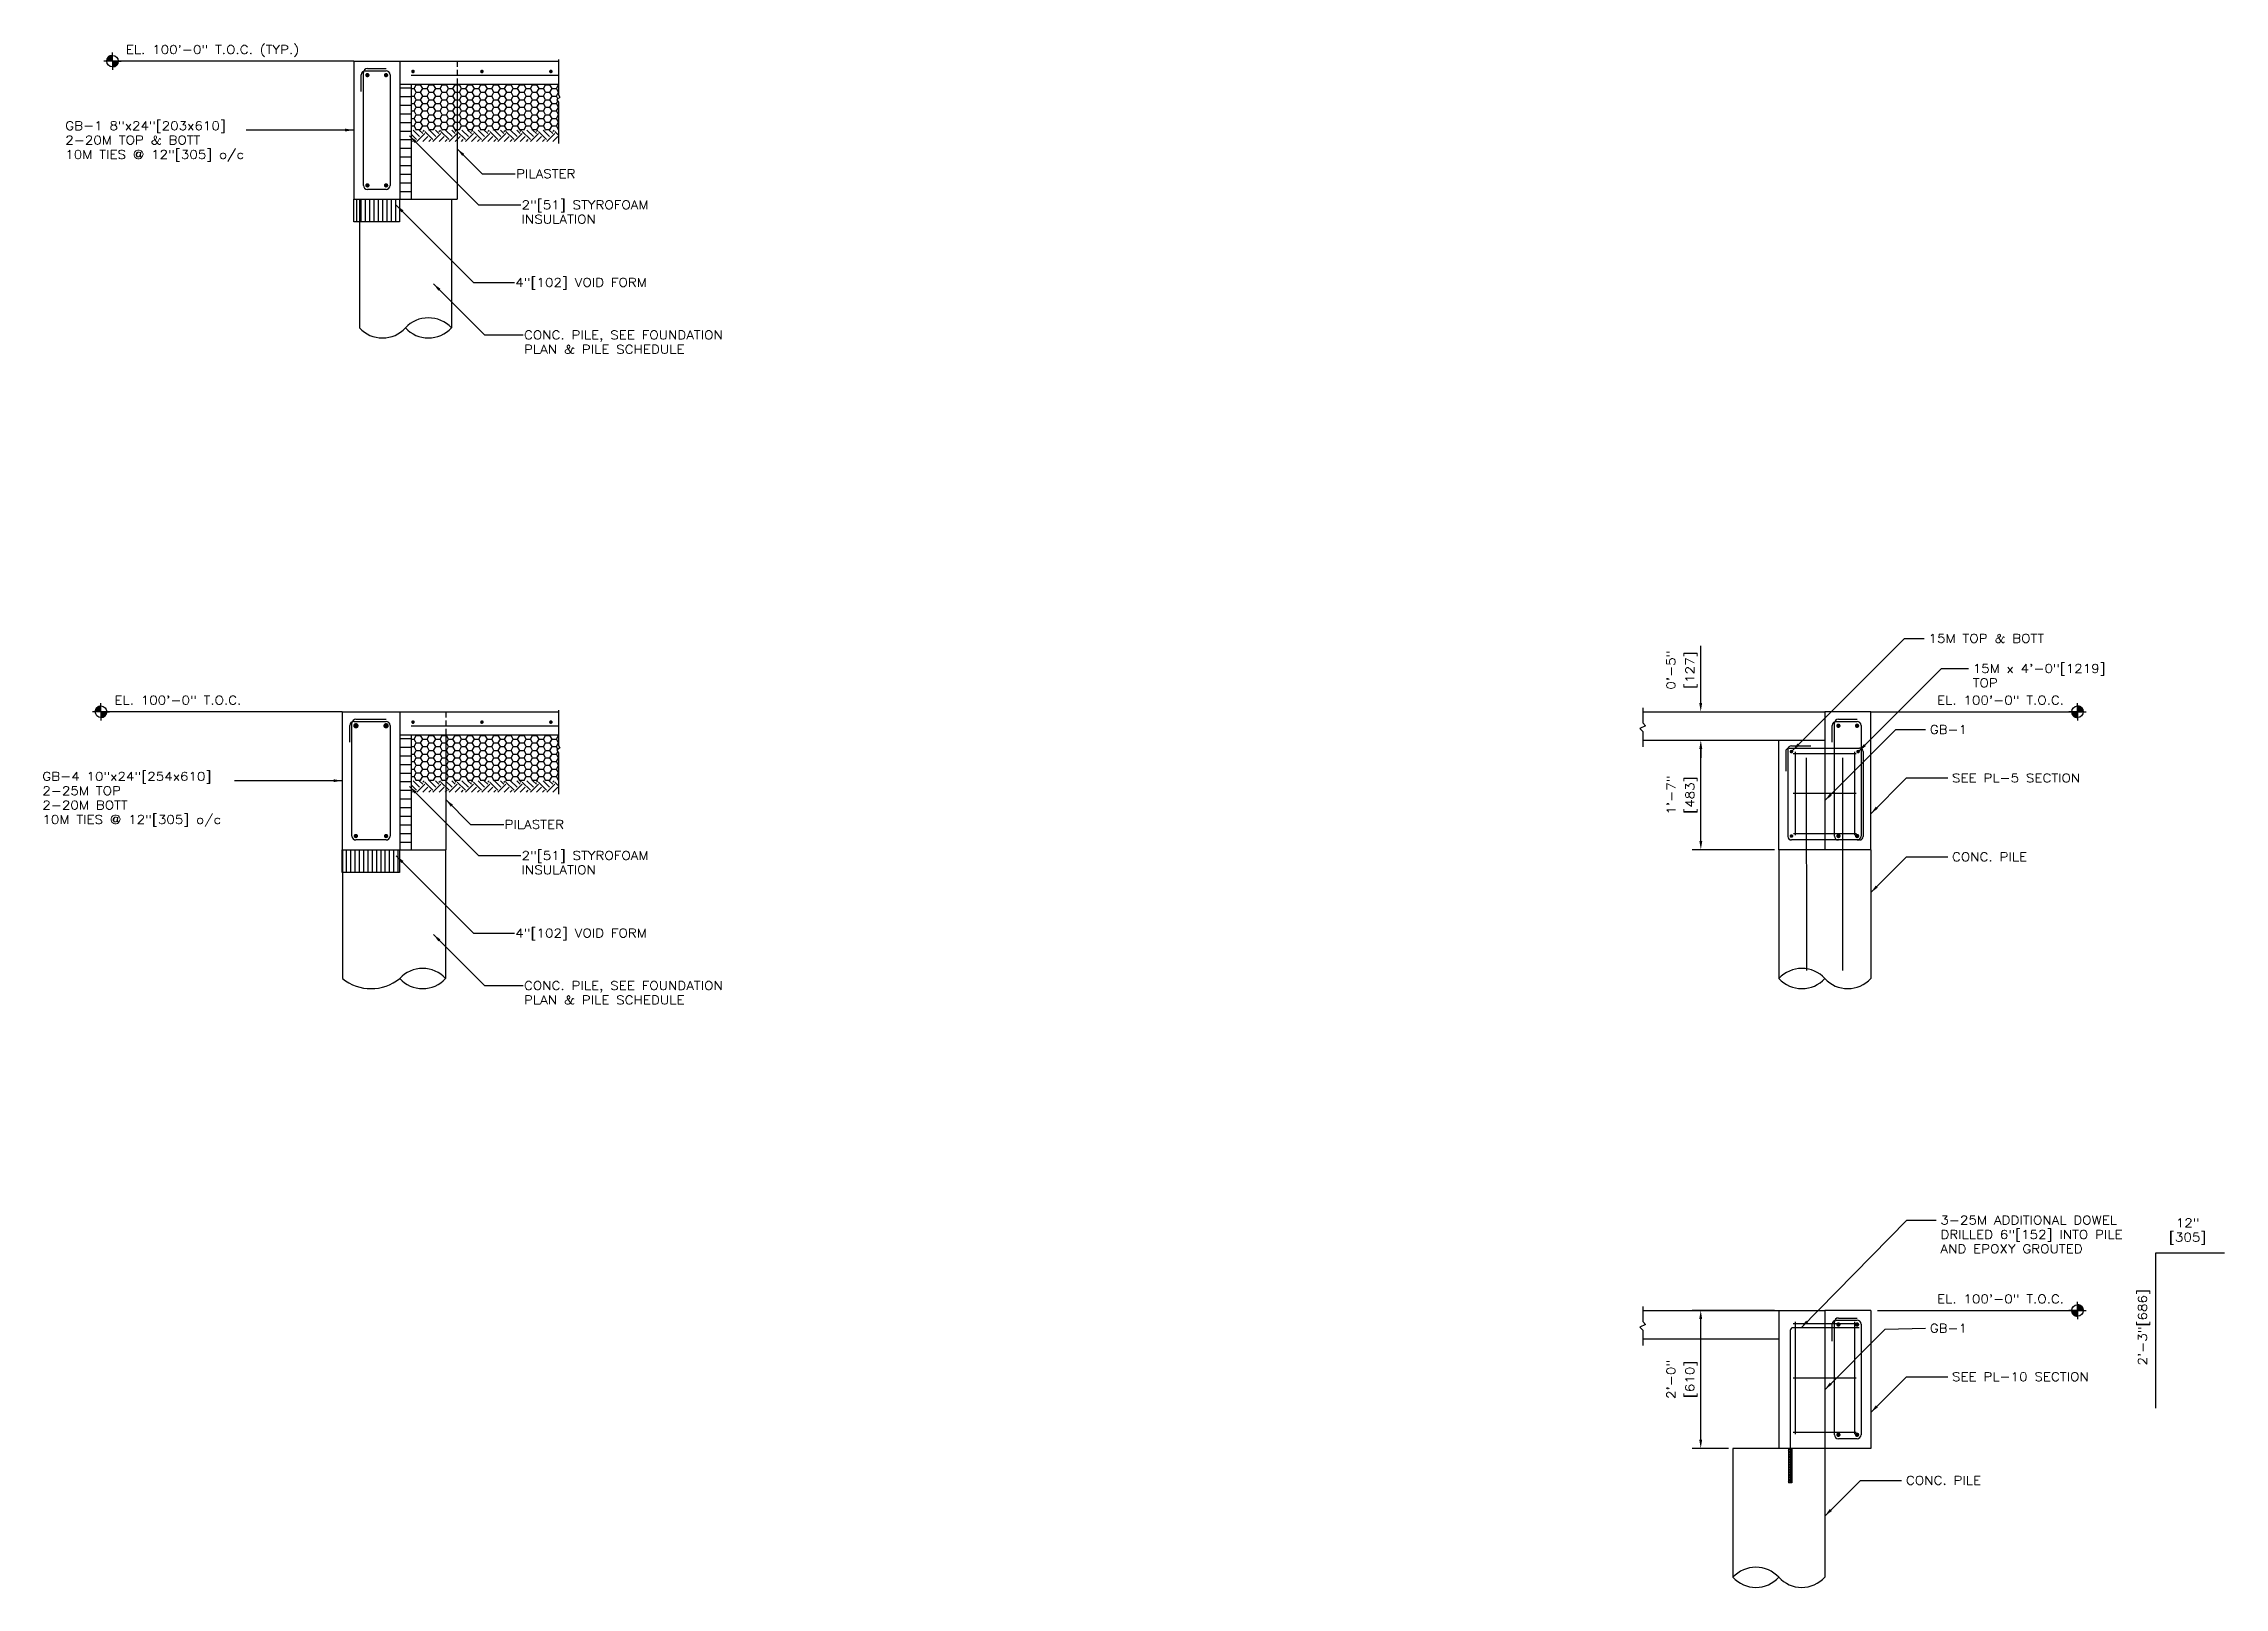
# Model space of a CAD drawing. Header units: inches. Extents: x -229 to 9761, y -1201 to 3580.
# Drawn here: x 1998.7 to 2378.3, y -647.6 to -379 of the extents above; entities that cross this region are included whole.
import ezdxf

# ---------------------------------------------------------------- set-up
doc = ezdxf.new("R2010")
doc.units = ezdxf.units.IN
doc.header["$MEASUREMENT"] = 0
doc.linetypes.add('HIDDEN', pattern=[0.375, 0.25, -0.125])
doc.layers.get('0').update_dxf_attribs({"linetype": 'CONTINUOUS'})
doc.layers.get('DEFPOINTS').update_dxf_attribs({"linetype": 'CONTINUOUS'})
for name, color, linetype in [('DIM133', 5, 'CONTINUOUS'), ('Foundation_Details_Reinf', 131, 'CONTINUOUS'), ('LAYER11A', 11, 'CONTINUOUS'), ('LAYER131A', 131, 'CONTINUOUS'), ('LAYER131B', 131, 'HIDDEN'), ('LAYER72A', 72, 'CONTINUOUS'), ('LAYER7A', 7, 'CONTINUOUS'), ('Structural_Section_Dim', 5, 'CONTINUOUS'), ('Structural_Section_Elev', 3, 'CONTINUOUS'), ('Structural_Section_Reinf', 131, 'CONTINUOUS'), ('Structural_Section_Text', 5, 'CONTINUOUS')]:
    doc.layers.add(name, color=color, linetype=linetype)
doc.styles.add('ROMANS-115', font='romans.shx', dxfattribs={"width": 1.15})
doc.dimstyles.new('112-ROMANS-115-MS', dxfattribs={"dimscale": 0, "dimtxt": 1.5, "dimasz": 1.5, "dimexe": 1.5, "dimexo": 1.5, "dimgap": 0.125, "dimtad": 0, "dimdec": 4, "dimzin": 1, "dimdsep": 46, "dimlunit": 4, "dimtxsty": 'ROMANS-115', "dimcen": 0.125, "dimclrd": 256, "dimclre": 256, "dimclrt": 256, "dimadec": 0, "dimazin": 0, "dimtfac": 1, "dimtdec": 4, "dimtofl": 0, "dimtmove": 0, "dimatfit": 0, "dimfxl": 1, "dimtfillclr": 256, "dimfrac": 2, "dimtolj": 1, "dimtzin": 0, "dimarcsym": 0})
doc.dimstyles.new('112-ROMANS-115-MS-BPV', dxfattribs={"dimscale": 0, "dimtxt": 1.5, "dimasz": 1.5, "dimexe": 1.5, "dimexo": 0.75, "dimgap": 0.75, "dimtad": 1, "dimdec": 3, "dimlfac": -96, "dimrnd": 0.125, "dimzin": 1, "dimdsep": 46, "dimlunit": 4, "dimtxsty": 'ROMANS-115', "dimcen": 0.75, "dimclrd": 256, "dimclre": 256, "dimclrt": 256, "dimadec": 0, "dimazin": 0, "dimtfac": 1, "dimtdec": 3, "dimtofl": 0, "dimtmove": 0, "dimatfit": 0, "dimfxl": 1, "dimfrac": 2, "dimtolj": 1, "dimtzin": 0, "dimarcsym": 0})

msp = doc.modelspace()

# ---------------------------------------------------------------- texts
at = {"layer": 'Structural_Section_Dim', "char_height": 1.5, "attachment_point": 1, "style": 'ROMANS-115'}
for s, insert in [('\\A1;PILASTER', (2080.921355, -400.926521)), ('\\A1;CONC. PILE, SEE FOUNDATION\\PPLAN & PILE SCHEDULE', (2082.306078, -428.97529)), ('\\A1;15M TOP & BOTT', (2326.77497, -481.77449)), ('15M x 4\'-0"[1219] \\PTOP', (2334.452885, -487.009194)), ('\\A1;GB-1', (2326.985314, -497.630782)), ('\\A1;SEE PL-5 SECTION', (2330.854395, -506.064535)), ('\\A1;PILASTER', (2078.921355, -514.134449)), ('CONC. PILE', (2330.854395, -519.787393)), ('\\A1;CONC. PILE, SEE FOUNDATION\\PPLAN & PILE SCHEDULE', (2082.306078, -542.183217)), ('3-25M ADDITIONAL DOWEL\\PDRILLED 6"[152] INTO PILE\\PAND EPOXY GROUTED', (2328.834351, -582.988597)), (' 12"\\P[305]', (2368.617118, -583.471397)), ('\\A1;GB-1', (2326.985314, -601.805639)), ('SEE PL-10 SECTION', (2330.854395, -610.239393)), ('CONC. PILE', (2322.840503, -628.27774))]:
    msp.add_mtext(s, dxfattribs=dict(at, insert=insert))
at = {"layer": 'Structural_Section_Dim', "insert": (2363.259882, -609.040411), "char_height": 1.5, "attachment_point": 1, "rotation": 90, "style": 'ROMANS-115'}
msp.add_mtext('2\'-3"[686]', dxfattribs=at)
at = {"layer": 'Structural_Section_Text', "char_height": 1.5, "style": 'ROMANS-115'}
for s, insert, attachment_point in [('EL. 100\'-0" T.O.C. (TYP.)', (2013.010744, -379.328433), 1), ('GB-1 8"x24"[203x610]\\P2-20M TOP & BOTT\\P10M TIES @ 12"[305] o/c', (2002.463933, -392.571823), 1), ('2"[51] STYROFOAM \\PINSULATION', (2081.88201, -406.346036), 1), ('\\A1;4"[102] VOID FORM', (2080.789747, -419.835521), 1), ('EL. 100\'-0" T.O.C.', (2011.010744, -492.53636), 1), ('EL. 100\'-0" T.O.C.', (2350.365815, -492.53636), 3), ('GB-4 10"x24"[254x610]\\P2-25M TOP\\P2-20M BOTT\\P10M TIES @ 12"[305] o/c', (1998.470779, -505.779751), 1), ('2"[51] STYROFOAM \\PINSULATION', (2081.88201, -519.553963), 1), ('\\A1;4"[102] VOID FORM', (2080.789747, -533.043448), 1), ('EL. 100\'-0" T.O.C.', (2350.365815, -596.711217), 3)]:
    msp.add_mtext(s, dxfattribs=dict(at, insert=insert, attachment_point=attachment_point))

# ---------------------------------------------------------------- blocks, each defined once
blk = doc.blocks.new('*X48')
at = {"color": 0}
for p, q in [((614, 821.4), (626, 833.3)), ((614, 821.6), (625.8, 833.3)), ((614, 821.7), (625.6, 833.3)), ((614, 821.9), (625.4, 833.3)), ((614, 822.1), (625.3, 833.3)), ((614.1, 822.3), (625.1, 833.3)), ((614.1, 822.5), (624.9, 833.3)), ((614.1, 822.7), (624.7, 833.3)), ((614.1, 822.9), (624.5, 833.2)), ((614.1, 823.1), (624.3, 833.2)), ((614.2, 821.3), (626, 833.2)), ((614.2, 823.3), (624.1, 833.2)), ((614.2, 823.5), (623.8, 833.1)), ((614.3, 823.7), (623.6, 833.1)), ((614.3, 824), (623.4, 833.1)), ((614.3, 821.3), (626, 833)), ((614.4, 824.2), (623.2, 833)), ((614.4, 824.4), (622.9, 832.9)), ((614.5, 824.7), (622.7, 832.9)), ((614.5, 821.3), (626, 832.8)), ((614.6, 824.9), (622.4, 832.8)), ((614.7, 825.2), (622.2, 832.7)), ((614.7, 821.3), (626, 832.7)), ((614.8, 825.5), (621.9, 832.6)), ((614.9, 825.8), (621.6, 832.5)), ((614.9, 821.3), (626, 832.5)), ((615, 826.1), (621.3, 832.4)), ((615, 821.3), (626, 832.3)), ((615.1, 826.4), (621, 832.2)), ((615.2, 821.3), (626, 832.1)), ((615.3, 826.7), (620.6, 832.1)), ((615.4, 821.3), (626, 832)), ((615.5, 827.1), (620.3, 831.9)), ((615.6, 821.3), (626, 831.8)), ((615.7, 827.5), (619.9, 831.6)), ((615.8, 821.3), (626, 831.6)), ((615.9, 821.3), (626, 831.4)), ((616, 828), (619.4, 831.3)), ((616.1, 821.3), (626, 831.3)), ((616.3, 821.3), (626, 831.1)), ((616.4, 828.6), (618.8, 830.9)), ((616.5, 821.3), (626, 830.9)), ((616.6, 821.3), (626, 830.7)), ((616.8, 821.3), (626, 830.6)), ((617, 821.3), (626, 830.4)), ((617.2, 821.3), (626, 830.2)), ((617.3, 821.3), (626, 830)), ((617.5, 821.3), (626, 829.8)), ((617.7, 821.3), (626, 829.7)), ((617.9, 821.3), (626, 829.5)), ((618, 821.3), (626, 829.3)), ((618.2, 821.3), (626, 829.1)), ((618.4, 821.3), (626, 829)), ((618.6, 821.3), (626, 828.8)), ((618.8, 821.3), (626, 828.6)), ((618.9, 821.3), (626, 828.4)), ((619.1, 821.3), (626, 828.3)), ((619.3, 821.3), (626, 828.1)), ((619.5, 821.3), (626, 827.9)), ((619.6, 821.3), (626, 827.7)), ((619.8, 821.3), (626, 827.5)), ((620, 821.3), (626, 827.4)), ((620.2, 821.3), (626, 827.2)), ((620.3, 821.3), (626, 827)), ((620.5, 821.3), (626, 826.8)), ((620.7, 821.3), (626, 826.7)), ((620.9, 821.3), (626, 826.5)), ((621.1, 821.3), (626, 826.3)), ((621.2, 821.3), (626, 826.1)), ((621.4, 821.3), (626, 826)), ((621.6, 821.3), (626, 825.8)), ((621.8, 821.3), (626, 825.6)), ((621.9, 821.3), (626, 825.4)), ((622.1, 821.3), (626, 825.2)), ((622.3, 821.3), (626, 825.1)), ((622.5, 821.3), (626, 824.9)), ((622.6, 821.3), (626, 824.7)), ((622.8, 821.3), (626, 824.5)), ((623, 821.3), (626, 824.4)), ((623.2, 821.3), (626, 824.2)), ((623.4, 821.3), (626, 824)), ((623.5, 821.3), (626, 823.8)), ((623.7, 821.3), (626, 823.7)), ((623.9, 821.3), (626, 823.5)), ((624.1, 821.3), (626, 823.3)), ((624.2, 821.3), (626, 823.1)), ((624.4, 821.3), (626, 822.9)), ((624.6, 821.3), (626, 822.8)), ((624.8, 821.3), (626, 822.6)), ((624.9, 821.3), (626, 822.4)), ((625.1, 821.3), (626, 822.2)), ((625.3, 821.3), (626, 822.1)), ((625.5, 821.3), (626, 821.9)), ((625.7, 821.3), (626, 821.7)), ((625.8, 821.3), (626, 821.5)), ((626, 821.3), (626, 821.4))]:
    blk.add_line(p, q, dxfattribs=at)
blk = doc.blocks.new('*D127')
at = {"layer": 'DEFPOINTS', "color": 0, "ltscale": 2}
for p in [(2287.12, -599.46), (2300.71, -599.46), (2292.72, -623.46)]:
    blk.add_point(p, dxfattribs=at)
at = {"layer": 'Structural_Section_Dim', "lineweight": -2, "ltscale": 2}
for p, q in [((2299.96, -599.46), (2285.62, -599.46)), ((2287.12, -621.96), (2287.12, -600.96)), ((2291.97, -623.46), (2285.62, -623.46))]:
    blk.add_line(p, q, dxfattribs=at)
at = {"layer": 'Structural_Section_Dim', "ltscale": 2}
for points in [[(2286.87, -600.96), (2287.37, -600.96), (2287.12, -599.46)], [(2286.87, -621.96), (2287.37, -621.96), (2287.12, -623.46)]]:
    blk.add_solid(points, dxfattribs=at)
at = {"layer": 'Structural_Section_Dim', "ltscale": 2, "char_height": 1.5, "attachment_point": 5, "rotation": 90, "style": 'ROMANS-115'}
for s, insert in [('\\A1;2\'-0"', (2281.94, -611.46)), ('\\A1;[610]', (2285.48, -611.46))]:
    blk.add_mtext(s, dxfattribs=dict(at, insert=insert))
blk = doc.blocks.new('*D128')
at = {"layer": 'DEFPOINTS', "color": 0, "ltscale": 2}
for p in [(2287.14, -500.29), (2300.71, -500.29), (2300.72, -519.29)]:
    blk.add_point(p, dxfattribs=at)
at = {"layer": 'Structural_Section_Dim', "lineweight": -2, "ltscale": 2}
for p, q in [((2299.96, -500.29), (2285.64, -500.29)), ((2287.14, -517.79), (2287.14, -501.79)), ((2299.97, -519.29), (2285.64, -519.29))]:
    blk.add_line(p, q, dxfattribs=at)
at = {"layer": 'Structural_Section_Dim', "ltscale": 2}
for points in [[(2286.89, -501.79), (2287.39, -501.79), (2287.14, -500.29)], [(2286.89, -517.79), (2287.39, -517.79), (2287.14, -519.29)]]:
    blk.add_solid(points, dxfattribs=at)
at = {"layer": 'Structural_Section_Dim', "ltscale": 2, "char_height": 1.5, "attachment_point": 5, "rotation": 90, "style": 'ROMANS-115'}
for s, insert in [('\\A1;1\'-7"', (2281.96, -509.79)), ('\\A1;[483]', (2285.49, -509.79))]:
    blk.add_mtext(s, dxfattribs=dict(at, insert=insert))
blk = doc.blocks.new('*D129')
at = {"layer": 'DEFPOINTS', "color": 0, "ltscale": 2}
for p in [(2287.12, -495.29), (2308.71, -495.29), (2287.12, -500.29)]:
    blk.add_point(p, dxfattribs=at)
at = {"layer": 'Structural_Section_Dim', "lineweight": -2, "ltscale": 2}
for p, q in [((2287.12, -493.79), (2287.12, -483.81)), ((2287.12, -501.79), (2287.12, -503.29))]:
    blk.add_line(p, q, dxfattribs=at)
at = {"layer": 'Structural_Section_Dim', "ltscale": 2}
for points in [[(2286.87, -493.79), (2287.37, -493.79), (2287.12, -495.29)], [(2286.87, -501.79), (2287.37, -501.79), (2287.12, -500.29)]]:
    blk.add_solid(points, dxfattribs=at)
at = {"layer": 'Structural_Section_Dim', "ltscale": 2, "char_height": 1.5, "attachment_point": 5, "rotation": 90, "style": 'ROMANS-115'}
for s, insert in [('\\A1;0\'-5"', (2281.94, -488.05)), ('\\A1;[127]', (2285.48, -488.05))]:
    blk.add_mtext(s, dxfattribs=dict(at, insert=insert))

# ---------------------------------------------------------------- dimensions: what is measured, and where the dimension line sits
at = {"layer": 'Structural_Section_Dim'}
for base, p1, p2, override, picture, middle in [((2287.121451, -495.289475), (2287.121451, -500.289475), (2308.710863, -495.289475), {"dimscale": 1, "dimpost": '\\X', "dimse1": 1, "dimse2": 1}, '*D129', (2283.585737, -488.048404)), ((2287.135343, -500.289475), (2300.724755, -519.289475), (2300.710863, -500.289475), {"dimscale": 1, "dimpost": '\\X'}, '*D128', (2283.599629, -509.789475)), ((2287.121451, -599.464332), (2292.724755, -623.464332), (2300.710863, -599.464332), {"dimscale": 1, "dimpost": '\\X'}, '*D127', (2283.585737, -611.464332))]:
    dim = msp.add_linear_dim(base=base, p1=p1, p2=p2, angle=90, dimstyle='112-ROMANS-115-MS-BPV', override=override, dxfattribs=at)
    dim.commit()
    dim.dimension.update_dxf_attribs({"geometry": picture, "text_midpoint": middle})

# ---------------------------------------------------------------- hatches: boundary and pattern name
at = {"layer": 'LAYER11A'}
h = msp.add_hatch(dxfattribs=at)
h.set_pattern_fill('NET', color=256, scale=2.5, angle=135, style=0)
h.set_pattern_definition([(135, (1483.832, -2141.49924), (-0.22097087, -0.22097087), []), (225, (1483.832, -2141.49924), (0.22097087, -0.22097087), [])])
h.paths.add_polyline_path([(2302.377631, -623.464332), (2302.377631, -629.464332), (2302.690131, -629.464332), (2302.690131, -623.464332)])
h.paths.add_polyline_path([(2302.690131, -623.464332), (2302.690131, -629.464332), (2303.002631, -629.464332), (2303.002631, -623.464332)])
at = {"layer": 'LAYER7A'}
h = msp.add_hatch(dxfattribs=at)
h.set_pattern_fill('LINE', color=256, scale=12, style=0)
h.set_pattern_definition([(0, (-3326.3137, -1211.7464), (0, 1.5), [])])
h.paths.add_polyline_path([(2060.67311, -406.081548), (2062.67311, -406.081548), (2062.67311, -386.081548), (2060.67311, -386.081548)])
h = msp.add_hatch(dxfattribs=at)
h.set_pattern_fill('HONEY', color=256, scale=6, style=0)
h.set_pattern_definition([(0, (-3326.3137, -1211.74643), (1.125, 0.64951905), [0.75, -1.5]), (120, (-3326.3137, -1211.74643), (-1.125, 0.649519054), [0.75, -1.5]), (60, (-3326.3137, -1211.74643), (2e-09, 1.299038104), [-1.5, 0.75])])
h.paths.add_polyline_path([(2064.67311, -386.081548), (2064.67311, -394.081548), (2088.295905, -394.081548), (2088.295905, -389.247712), (2088.007114, -388.794449), (2088.543441, -388.382391), (2088.337162, -387.970334), (2088.337162, -386.081548)])
h.paths.add_polyline_path([(2064.67311, -386.081548), (2062.67311, -386.081548), (2062.67311, -394.081548), (2064.67311, -394.081548)])
h = msp.add_hatch(dxfattribs=at)
h.set_pattern_fill('EARTH', color=256, scale=8, angle=45, style=0)
h.set_pattern_definition([(45, (-3326.3137, -1211.7464), (2e-16, 2.8284271), [2, -2]), (45, (-3326.844, -1211.2161), (2e-16, 2.8284271), [2, -2]), (45, (-3327.3744, -1210.6858), (2e-16, 2.8284271), [2, -2]), (135, (-3327.3744, -1210.3322), (-2.8284271, 4e-16), [2, -2]), (135, (-3326.844, -1209.8019), (-2.8284271, 4e-16), [2, -2]), (135, (-3326.3137, -1209.2716), (-2.8284271, 4e-16), [2, -2])])
h.paths.add_polyline_path([(2062.67311, -394.081548), (2062.67311, -396.081548), (2064.67311, -396.081548), (2064.67311, -394.081548)])
h.paths.add_polyline_path([(2088.295905, -396.081548), (2088.295905, -394.081548), (2064.67311, -394.081548), (2064.67311, -396.081548)])
h = msp.add_hatch(dxfattribs=at)
h.set_pattern_fill('LINE', color=256, scale=5.989581, angle=90, style=0)
h.set_pattern_definition([(90, (-1150.44455, 528.7799), (-0.74869764, 0), [])])
h.paths.add_polyline_path([(2052.67311, -406.081548), (2052.67311, -410.074602), (2060.659218, -410.074602), (2060.659218, -406.081548)])
h = msp.add_hatch(dxfattribs=at)
h.set_pattern_fill('LINE', color=256, scale=12, style=0)
h.set_pattern_definition([(0, (-3326.3137, -1324.9544), (0, 1.5), [])])
h.paths.add_polyline_path([(2060.67311, -519.289475), (2062.67311, -519.289475), (2062.67311, -499.289475), (2060.67311, -499.289475)])
h = msp.add_hatch(dxfattribs=at)
h.set_pattern_fill('HONEY', color=256, scale=6, style=0)
h.set_pattern_definition([(0, (-3326.3137, -1324.95436), (1.125, 0.64951905), [0.75, -1.5]), (120, (-3326.3137, -1324.95436), (-1.125, 0.649519054), [0.75, -1.5]), (60, (-3326.3137, -1324.95436), (2e-09, 1.299038104), [-1.5, 0.75])])
h.paths.add_polyline_path([(2064.67311, -499.289475), (2064.67311, -507.289475), (2088.295905, -507.289475), (2088.295905, -502.45564), (2088.007114, -502.002376), (2088.543441, -501.590319), (2088.337162, -501.178261), (2088.337162, -499.289475)])
h.paths.add_polyline_path([(2064.67311, -499.289475), (2062.67311, -499.289475), (2062.67311, -507.289475), (2064.67311, -507.289475)])
h = msp.add_hatch(dxfattribs=at)
h.set_pattern_fill('EARTH', color=256, scale=8, angle=45, style=0)
h.set_pattern_definition([(45, (-3326.3137, -1324.9544), (2e-16, 2.8284271), [2, -2]), (45, (-3326.844, -1324.424), (2e-16, 2.8284271), [2, -2]), (45, (-3327.3744, -1323.8937), (2e-16, 2.8284271), [2, -2]), (135, (-3327.3744, -1323.5401), (-2.8284271, 4e-16), [2, -2]), (135, (-3326.844, -1323.0098), (-2.8284271, 4e-16), [2, -2]), (135, (-3326.3137, -1322.4795), (-2.8284271, 4e-16), [2, -2])])
h.paths.add_polyline_path([(2062.67311, -507.289475), (2062.67311, -509.289475), (2064.67311, -509.289475), (2064.67311, -507.289475)])
h.paths.add_polyline_path([(2088.295905, -509.289475), (2088.295905, -507.289475), (2064.67311, -507.289475), (2064.67311, -509.289475)])
h = msp.add_hatch(dxfattribs=at)
h.set_pattern_fill('LINE', color=256, scale=5.98958, angle=90, style=0)
h.paths.add_polyline_path([(2060.659218, -519.289475), (2050.67311, -519.289475), (2050.67311, -523.282529), (2060.659218, -523.282529)])

# ---------------------------------------------------------------- linework, layer by layer
at = {"layer": 'DIM133'}
for p, q in [((2088.337162, -381.785758), (2088.337162, -387.970334)), ((2088.543441, -388.382391), (2088.007114, -388.794449)), ((2088.007114, -388.794449), (2088.295905, -389.247712)), ((2088.295905, -389.247712), (2088.295905, -396.405652)), ((2088.337162, -387.970334), (2088.543441, -388.382391)), ((2088.337162, -494.993685), (2088.337162, -501.178261)), ((2088.543441, -501.590319), (2088.007114, -502.002376)), ((2088.007114, -502.002376), (2088.295905, -502.45564)), ((2088.295905, -502.45564), (2088.295905, -509.61358)), ((2088.337162, -501.178261), (2088.543441, -501.590319))]:
    msp.add_line(p, q, dxfattribs=at)
at = {"layer": 'Foundation_Details_Reinf'}
for p, q in [((2305.568236, -540.289475), (2305.554345, -503.289475)), ((2311.867382, -540.289475), (2311.85349, -503.289475)), ((2366.264831, -589.466518), (2366.264831, -616.466518)), ((2378.264831, -589.466518), (2366.264831, -589.466518)), ((2302.690131, -602.964332), (2302.690131, -629.464332)), ((2314.690131, -602.464332), (2303.190131, -602.464332))]:
    msp.add_line(p, q, dxfattribs=at)
msp.add_arc((2303.190131, -602.964332), 0.5, 90, 180, dxfattribs=at)
at = {"layer": 'LAYER11A'}
for p, q in [((2052.67311, -382.081548), (2052.67311, -406.081548)), ((2052.67311, -382.081548), (2088.337162, -382.081548)), ((2060.67311, -382.081548), (2060.67311, -406.081548)), ((2060.67311, -386.081548), (2088.337162, -386.081548)), ((2052.67311, -406.081548), (2060.67311, -406.081548)), ((2050.67311, -495.289475), (2050.67311, -519.289475)), ((2050.67311, -495.289475), (2088.337162, -495.289475)), ((2060.67311, -495.289475), (2060.67311, -519.289475)), ((2277.032092, -494.614308), (2277.032092, -497.212473)), ((2277.032092, -495.289475), (2308.736771, -495.289475)), ((2277.032092, -497.212473), (2277.532225, -497.712118)), ((2308.710863, -495.289475), (2308.710863, -500.289475)), ((2316.710863, -495.289475), (2308.710863, -495.289475)), ((2316.710863, -519.289475), (2316.710863, -495.289475)), ((2060.67311, -499.289475), (2088.337162, -499.289475)), ((2277.532225, -497.712118), (2276.53196, -498.211768)), ((2276.53196, -498.211768), (2277.032092, -498.711414)), ((2277.032092, -498.711414), (2277.032092, -501.409511)), ((2308.710863, -500.289475), (2277.032092, -500.289475)), ((2300.738647, -519.289475), (2300.738647, -500.289475)), ((2050.67311, -519.289475), (2060.67311, -519.289475)), ((2316.724755, -519.289475), (2300.724755, -519.289475)), ((2277.032092, -598.789165), (2277.032092, -601.38733)), ((2277.032092, -599.464332), (2308.736771, -599.464332)), ((2300.710863, -599.464332), (2300.710863, -623.464332)), ((2316.710863, -599.464332), (2308.710863, -599.464332)), ((2316.710863, -599.464332), (2316.710863, -623.464332)), ((2277.532225, -601.886976), (2276.53196, -602.386626)), ((2276.53196, -602.386626), (2277.032092, -602.886271)), ((2277.032092, -601.38733), (2277.532225, -601.886976)), ((2277.032092, -602.886271), (2277.032092, -605.584368)), ((2300.710863, -604.464332), (2277.032092, -604.464332)), ((2316.710863, -623.464332), (2300.710863, -623.464332)), ((2303.002631, -629.464332), (2302.377631, -629.464332))]:
    msp.add_line(p, q, dxfattribs=at)
at = {"layer": 'LAYER11A', "ltscale": 10}
for p, q in [((2308.710863, -500.289475), (2308.710863, -519.289475)), ((2316.710863, -519.289475), (2308.710863, -519.289475)), ((2308.710863, -599.464332), (2308.710863, -623.464332)), ((2302.377631, -623.464332), (2302.377631, -629.464332)), ((2303.002631, -623.464332), (2303.002631, -629.464332)), ((2316.710863, -623.464332), (2308.710863, -623.464332))]:
    msp.add_line(p, q, dxfattribs=at)
at = {"layer": 'LAYER131A'}
for p, q in [((2062.67311, -386.081548), (2062.67311, -406.081548)), ((2070.67311, -386.081548), (2070.67311, -406.081548)), ((2052.67311, -406.081548), (2070.67311, -406.081548)), ((2052.67311, -410.074602), (2052.67311, -406.081548)), ((2053.687002, -406.081548), (2053.687002, -428.505464)), ((2060.659218, -406.081548), (2060.659218, -410.074602)), ((2060.67311, -406.081548), (2064.67311, -406.081548)), ((2069.659218, -406.081548), (2069.659218, -428.505464)), ((2060.659218, -410.074602), (2052.67311, -410.074602)), ((2310.710863, -496.976975), (2314.335863, -496.976975)), ((2311.085863, -496.601975), (2314.335863, -496.601975)), ((2062.67311, -499.289475), (2062.67311, -519.289475)), ((2068.67311, -499.289475), (2068.67311, -519.289475)), ((2310.023363, -500.601975), (2310.023363, -497.664475)), ((2310.398363, -516.914475), (2310.398363, -497.289475)), ((2315.023363, -497.664475), (2315.023363, -516.914475)), ((2301.912195, -502.226975), (2301.912195, -505.601975)), ((2302.287195, -501.851975), (2302.287195, -516.976975)), ((2302.537195, -501.601975), (2314.773363, -501.601975)), ((2302.912195, -501.226975), (2306.287195, -501.226975)), ((2315.398363, -502.226975), (2315.398363, -516.976975)), ((2050.67311, -519.289475), (2068.67311, -519.289475)), ((2050.67311, -523.282529), (2050.67311, -519.289475)), ((2050.687002, -519.289475), (2050.687002, -541.713392)), ((2060.659218, -519.289475), (2060.659218, -523.282529)), ((2060.67311, -519.289475), (2064.67311, -519.289475)), ((2068.659218, -519.289475), (2068.659218, -541.713392)), ((2316.724755, -519.289475), (2300.724755, -519.289475)), ((2300.738647, -519.289475), (2300.738647, -541.713392)), ((2314.773363, -517.601975), (2302.912195, -517.601975)), ((2308.724755, -519.289475), (2304.724755, -519.289475)), ((2314.335863, -517.601975), (2311.085863, -517.601975)), ((2316.710863, -519.289475), (2316.710863, -541.713392)), ((2060.659218, -523.282529), (2050.67311, -523.282529)), ((2310.023363, -604.776832), (2310.023363, -601.839332)), ((2310.398363, -621.089332), (2310.398363, -601.464332)), ((2310.710863, -601.151832), (2314.335863, -601.151832)), ((2311.085863, -600.776832), (2314.335863, -600.776832)), ((2315.023363, -601.839332), (2315.023363, -621.089332)), ((2314.335863, -621.776832), (2311.085863, -621.776832)), ((2292.724755, -623.464332), (2292.724755, -645.888249)), ((2308.696972, -623.464332), (2292.724755, -623.464332)), ((2308.724755, -623.464332), (2304.724755, -623.464332)), ((2308.696972, -623.464332), (2308.696972, -645.888249))]:
    msp.add_line(p, q, dxfattribs=at)
for points, const_width in [([(2054.86061, -384.522068, 1), (2055.23561, -384.522068, 1)], 0.375), ([(2058.48561, -384.522068, -1), (2058.11061, -384.522068, -1)], 0.375), ([(2062.82936, -383.887444, 1), (2063.14186, -383.887444, 1)], 0.3125), ([(2074.82936, -383.887444, 1), (2075.14186, -383.887444, 1)], 0.3125), ([(2086.82936, -383.887444, 1), (2087.14186, -383.887444, 1)], 0.3125), ([(2054.86061, -403.706548, -1), (2055.23561, -403.706548, -1)], 0.375), ([(2058.48561, -403.706548, 1), (2058.11061, -403.706548, 1)], 0.375), ([(2062.82936, -497.095372, 1), (2063.14186, -497.095372, 1)], 0.3125), ([(2074.82936, -497.095372, 1), (2075.14186, -497.095372, 1)], 0.3125), ([(2086.82936, -497.095372, 1), (2087.14186, -497.095372, 1)], 0.3125), ([(2052.813735, -497.729996, 1), (2053.282485, -497.729996, 1)], 0.46875), ([(2058.532485, -497.729996, -1), (2058.063735, -497.729996, -1)], 0.46875), ([(2310.898363, -497.729996, 1), (2311.273363, -497.729996, 1)], 0.375), ([(2314.523363, -497.729996, -1), (2314.148363, -497.729996, -1)], 0.375), ([(2052.86061, -516.914475, -1), (2053.23561, -516.914475, -1)], 0.375), ([(2058.48561, -516.914475, 1), (2058.11061, -516.914475, 1)], 0.375), ([(2310.898363, -516.914475, -1), (2311.273363, -516.914475, -1)], 0.375), ([(2314.523363, -516.914475, 1), (2314.148363, -516.914475, 1)], 0.375), ([(2310.898363, -601.904853, 1), (2311.273363, -601.904853, 1)], 0.375), ([(2314.523363, -601.904853, -1), (2314.148363, -601.904853, -1)], 0.375), ([(2310.898363, -621.089332, -1), (2311.273363, -621.089332, -1)], 0.375), ([(2314.523363, -621.089332, 1), (2314.148363, -621.089332, 1)], 0.375)]:
    msp.add_lwpolyline(points, format="xyb", close=True, dxfattribs=dict(at, const_width=const_width))
at = {"layer": 'LAYER131A', "ltscale": 15, "const_width": 0.3125}
for points in [[(2302.755945, -502.226975, 1), (2303.068445, -502.226975, 1)], [(2314.665782, -502.226975, -1), (2314.353282, -502.226975, -1)], [(2302.755945, -516.914475, -1), (2303.068445, -516.914475, -1)]]:
    msp.add_lwpolyline(points, format="xyb", close=True, dxfattribs=at)
at = {"layer": 'LAYER131A'}
for centre, radius, start, end in [((2057.680056, -424.835458), 5.423414, 222.58603586, 317.41396414), ((2065.666164, -432.17547), 5.423414, 42.58603586, 137.41396414), ((2065.666164, -424.835458), 5.423414, 222.58603586, 317.41396414), ((2310.710863, -497.664475), 0.6875, 90, 180), ((2311.085863, -497.289475), 0.6875, 90, 180), ((2314.335863, -497.664475), 0.6875, 0, 90), ((2302.537195, -502.226975), 0.625, 90, 180), ((2302.912195, -501.851975), 0.625, 90, 180), ((2314.773363, -502.226975), 0.625, 0, 90), ((2302.912195, -516.976975), 0.625, 180, 270), ((2311.085863, -516.914475), 0.6875, 180, 270), ((2314.335863, -516.914475), 0.6875, 270, 0), ((2314.773363, -516.976975), 0.625, 270, 0), ((2055.680056, -535.480917), 7.985883, 231.30055586, 308.69944414), ((2064.666164, -545.383397), 5.423414, 42.58603586, 137.41396414), ((2064.666164, -538.043386), 5.423414, 222.58603586, 317.41396414), ((2304.731701, -545.383397), 5.423414, 42.58603586, 137.41396414), ((2304.731701, -538.043386), 5.423414, 222.58603586, 317.41396414), ((2312.717809, -538.043386), 5.423414, 222.58603586, 317.41396414), ((2310.710863, -601.839332), 0.6875, 90, 180), ((2311.085863, -601.464332), 0.6875, 90, 180), ((2314.335863, -601.839332), 0.6875, 0, 90), ((2311.085863, -621.089332), 0.6875, 180, 270), ((2314.335863, -621.089332), 0.6875, 270, 0), ((2296.717809, -649.558255), 5.423414, 42.58603586, 137.41396414), ((2296.717809, -642.218243), 5.423414, 222.58603586, 317.41396414), ((2304.703917, -642.218243), 5.423414, 222.58603586, 317.41396414)]:
    msp.add_arc(centre, radius, start, end, dxfattribs=at)
at = {"layer": 'LAYER131B', "ltscale": 4}
for p, q in [((2070.67311, -382.081548), (2070.67311, -386.081548)), ((2068.67311, -495.289475), (2068.67311, -499.289475))]:
    msp.add_line(p, q, dxfattribs=at)
at = {"layer": 'LAYER72A'}
for p, q in [((2053.98561, -387.394048), (2053.98561, -384.456548)), ((2054.36061, -403.706548), (2054.36061, -384.081548)), ((2054.67311, -383.769048), (2058.29811, -383.769048)), ((2055.04811, -383.394048), (2058.29811, -383.394048)), ((2058.98561, -384.456548), (2058.98561, -403.706548)), ((2062.67311, -384.512444), (2088.337162, -384.512444)), ((2058.29811, -404.394048), (2055.04811, -404.394048)), ((2052.67311, -496.976975), (2058.29811, -496.976975)), ((2053.04811, -496.601975), (2058.29811, -496.601975)), ((2051.98561, -500.601975), (2051.98561, -497.664475)), ((2052.36061, -516.914475), (2052.36061, -497.289475)), ((2058.98561, -497.664475), (2058.98561, -516.914475)), ((2062.67311, -497.720372), (2088.337162, -497.720372)), ((2058.29811, -517.601975), (2053.04811, -517.601975))]:
    msp.add_line(p, q, dxfattribs=at)
for centre, start, end in [((2054.67311, -384.456548), 90, 180), ((2055.04811, -384.081548), 90, 180), ((2058.29811, -384.456548), 0, 90), ((2055.04811, -403.706548), 180, 270), ((2058.29811, -403.706548), 270, 0), ((2052.67311, -497.664475), 90, 180), ((2053.04811, -497.289475), 90, 180), ((2058.29811, -497.664475), 0, 90), ((2053.04811, -516.914475), 180, 270), ((2058.29811, -516.914475), 270, 0)]:
    msp.add_arc(centre, 0.6875, start, end, dxfattribs=at)
at = {"layer": 'Structural_Section_Dim', "ltscale": 12}
for p, q in [((2052.67311, -382.081548), (2010.678732, -382.081548)), ((2050.67311, -495.289475), (2008.678732, -495.289475)), ((2316.710863, -495.289475), (2352.697827, -495.289475)), ((2317.894517, -599.464332), (2352.697827, -599.464332))]:
    msp.add_line(p, q, dxfattribs=at)
at = {"layer": 'Structural_Section_Elev'}
for p, q in [((2010.678732, -382.081548), (2009.174826, -382.081548)), ((2010.678732, -382.081548), (2010.678732, -380.577641)), ((2010.678732, -382.081548), (2012.182639, -382.081548)), ((2010.678732, -382.081548), (2010.678732, -383.585454)), ((2008.678732, -495.289475), (2007.174826, -495.289475)), ((2008.678732, -495.289475), (2008.678732, -493.785569)), ((2008.678732, -495.289475), (2010.182639, -495.289475)), ((2008.678732, -495.289475), (2008.678732, -496.793381)), ((2352.697827, -495.289475), (2351.193921, -495.289475)), ((2352.697827, -495.289475), (2352.697827, -493.785569)), ((2352.697827, -495.289475), (2352.697827, -496.793381)), ((2352.697827, -495.289475), (2354.201733, -495.289475)), ((2352.697827, -599.464332), (2351.193921, -599.464332)), ((2352.697827, -599.464332), (2352.697827, -597.960426)), ((2352.697827, -599.464332), (2352.697827, -600.968239)), ((2352.697827, -599.464332), (2354.201733, -599.464332))]:
    msp.add_line(p, q, dxfattribs=at)
for centre in [(2010.678732, -382.081548), (2008.678732, -495.289475), (2352.697827, -495.289475), (2352.697827, -599.464332)]:
    msp.add_circle(centre, 1.002604, dxfattribs=at)
for centre, start, end in [((2010.678732, -382.081548), 90, 180), ((2010.678734, -382.080244), 269.94478167, 359.94478167), ((2008.678732, -495.289475), 90, 180), ((2008.678734, -495.288172), 269.94478167, 359.94478167), ((2352.697826, -495.288172), 180.05521833, 270.05521833), ((2352.697827, -495.289475), 0, 90), ((2352.697826, -599.463029), 180.05521833, 270.05521833), ((2352.697827, -599.464332), 0, 90)]:
    msp.add_arc(centre, 1.002604, start, end, dxfattribs=at)
at = {"layer": 'Structural_Section_Reinf'}
for p, q in [((2314.196972, -502.601975), (2303.224755, -502.601975)), ((2303.537255, -502.289475), (2303.551147, -516.789475)), ((2313.884472, -502.289475), (2313.898363, -516.789475)), ((2314.194576, -509.539475), (2303.22236, -509.539475)), ((2303.238647, -516.476975), (2314.210863, -516.476975)), ((2314.196972, -601.776832), (2303.224755, -601.776832)), ((2303.537255, -601.464332), (2303.537255, -620.964332)), ((2313.884472, -601.464332), (2313.884472, -620.964332)), ((2314.196972, -611.214332), (2303.224755, -611.214332)), ((2303.224755, -620.651832), (2314.196972, -620.651832))]:
    msp.add_line(p, q, dxfattribs=at)

# ---------------------------------------------------------------- block references
at = {"layer": 'Structural_Section_Elev', "yscale": 0.08355034722239907, "zscale": 0.0835503472222602}
for p, xscale in [((1958.377637, -450.70496), 0.0835503472221717), ((1956.37459, -563.901165), 0.0835503472221717), ((2405.001969, -563.886395), -0.0835503472221717), ((2405.001969, -668.061252), -0.0835503472221717)]:
    msp.add_blockref('*X48', p, dxfattribs=dict(at, xscale=xscale))
for p, xscale, rotation in [((1942.007988, -434.318222), -0.08355034722223381, 269.9447816678198), ((1940.004941, -547.514427), -0.08355034722223381, 269.9447816678198), ((2421.371619, -547.499657), 0.08355034722223381, 90.05521833218025), ((2421.371619, -651.674514), 0.08355034722223381, 90.05521833218025)]:
    msp.add_blockref('*X48', p, dxfattribs=dict(at, xscale=xscale, rotation=rotation))

msp.set_redraw_order([(e.dxf.handle, doc.entitydb.next_handle()) for e in msp.query("TEXT MTEXT ATTDEF DIMENSION ARC_DIMENSION")])  # texts and dimensions are drawn at this point

# ---------------------------------------------------------------- leaders
at = {"layer": 'Structural_Section_Dim', "annotation_type": 0, "has_hookline": 1, "hookline_direction": 0}
for points, dimstyle, override, text_width in [([(2070.67311, -397.349361), (2075.00027, -401.676521), (2080.796355, -401.676521)], '112-ROMANS-115-MS', {"dimscale": 1, "dimtad": 0}, 10.925), ([(2066.528954, -420.814641), (2075.439603, -429.72529), (2082.181078, -429.72529)], '112-ROMANS-115-MS', {"dimscale": 1, "dimtad": 0}, 39.1), ([(2303.093462, -502.038788), (2322.607759, -482.52449), (2326.02497, -482.52449)], '112-ROMANS-115-MS-BPV', {"dimscale": 1, "dimtad": 0}, 23), ([(2314.626839, -502.16146), (2329.029105, -487.759194), (2333.702885, -487.759194)], '112-ROMANS-115-MS-BPV', {"dimscale": 1, "dimtad": 0}, 25.464286), ([(2308.710863, -510.759206), (2321.089288, -498.380782), (2326.235314, -498.380782)], '112-ROMANS-115-MS-BPV', {"dimscale": 1, "dimtad": 0, "dimse1": 1, "dimse2": 1}, 6.242857), ([(2316.710863, -513.039647), (2322.935975, -506.814535), (2330.104395, -506.814535)], '112-ROMANS-115-MS-BPV', {"dimscale": 1, "dimtad": 0, "dimse1": 1, "dimse2": 1}, 25.053571), ([(2068.67311, -510.557289), (2073.00027, -514.884449), (2078.796355, -514.884449)], '112-ROMANS-115-MS', {"dimscale": 1, "dimtad": 0}, 10.925), ([(2316.710863, -526.762505), (2322.935975, -520.537393), (2330.104395, -520.537393)], '112-ROMANS-115-MS-BPV', {"dimscale": 1, "dimtad": 0, "dimse1": 1, "dimse2": 1}, 14.539286), ([(2066.528954, -534.022568), (2075.439603, -542.933217), (2082.181078, -542.933217)], '112-ROMANS-115-MS', {"dimscale": 1, "dimtad": 0}, 39.1), ([(2304.581594, -602.464332), (2322.984069, -583.738597), (2328.084351, -583.738597)], '112-ROMANS-115-MS-BPV', {"dimscale": 1, "dimtad": 0}, 35.732143), ([(2308.710863, -613.247433), (2319.223511, -602.733182), (2326.235314, -602.555639)], '112-ROMANS-115-MS-BPV', {"dimscale": 1, "dimtad": 0, "dimse1": 1, "dimse2": 1}, 6.242857), ([(2316.710863, -617.214505), (2322.935975, -610.989393), (2330.104395, -610.989393)], '112-ROMANS-115-MS-BPV', {"dimscale": 1, "dimtad": 0, "dimse1": 1, "dimse2": 1}, 26.696429), ([(2308.696972, -635.252852), (2314.922083, -629.02774), (2322.090503, -629.02774)], '112-ROMANS-115-MS-BPV', {"dimscale": 1, "dimtad": 0, "dimse1": 1, "dimse2": 1}, 14.539286)]:
    msp.add_leader(points, dimstyle=dimstyle, override=override, dxfattribs=dict(at, text_width=text_width))
at = {"layer": 'Structural_Section_Text'}
for points in [[(2052.67311, -394.081548), (2033.940188, -394.081548)], [(2050.67311, -507.289475), (2031.940188, -507.289475)]]:
    msp.add_leader(points, dimstyle='112-ROMANS-115-MS', override={"dimscale": 1, "dimtad": 0}, dxfattribs=at)
at = {"layer": 'Structural_Section_Text', "annotation_type": 0, "has_hookline": 1, "hookline_direction": 0}
for points, text_width in [([(2062.388676, -395.100631), (2074.38408, -407.096036), (2081.75701, -407.096036)], 24.15), ([(2060.08094, -407.160299), (2073.506163, -420.585521), (2080.664747, -420.585521)], 25.464286), ([(2062.388676, -508.308559), (2074.38408, -520.303963), (2081.75701, -520.303963)], 24.15), ([(2060.08094, -520.368226), (2073.506163, -533.793448), (2080.664747, -533.793448)], 25.464286)]:
    msp.add_leader(points, dimstyle='112-ROMANS-115-MS', override={"dimscale": 1, "dimtad": 0}, dxfattribs=dict(at, text_width=text_width))

doc.saveas('drawing.dxf')
